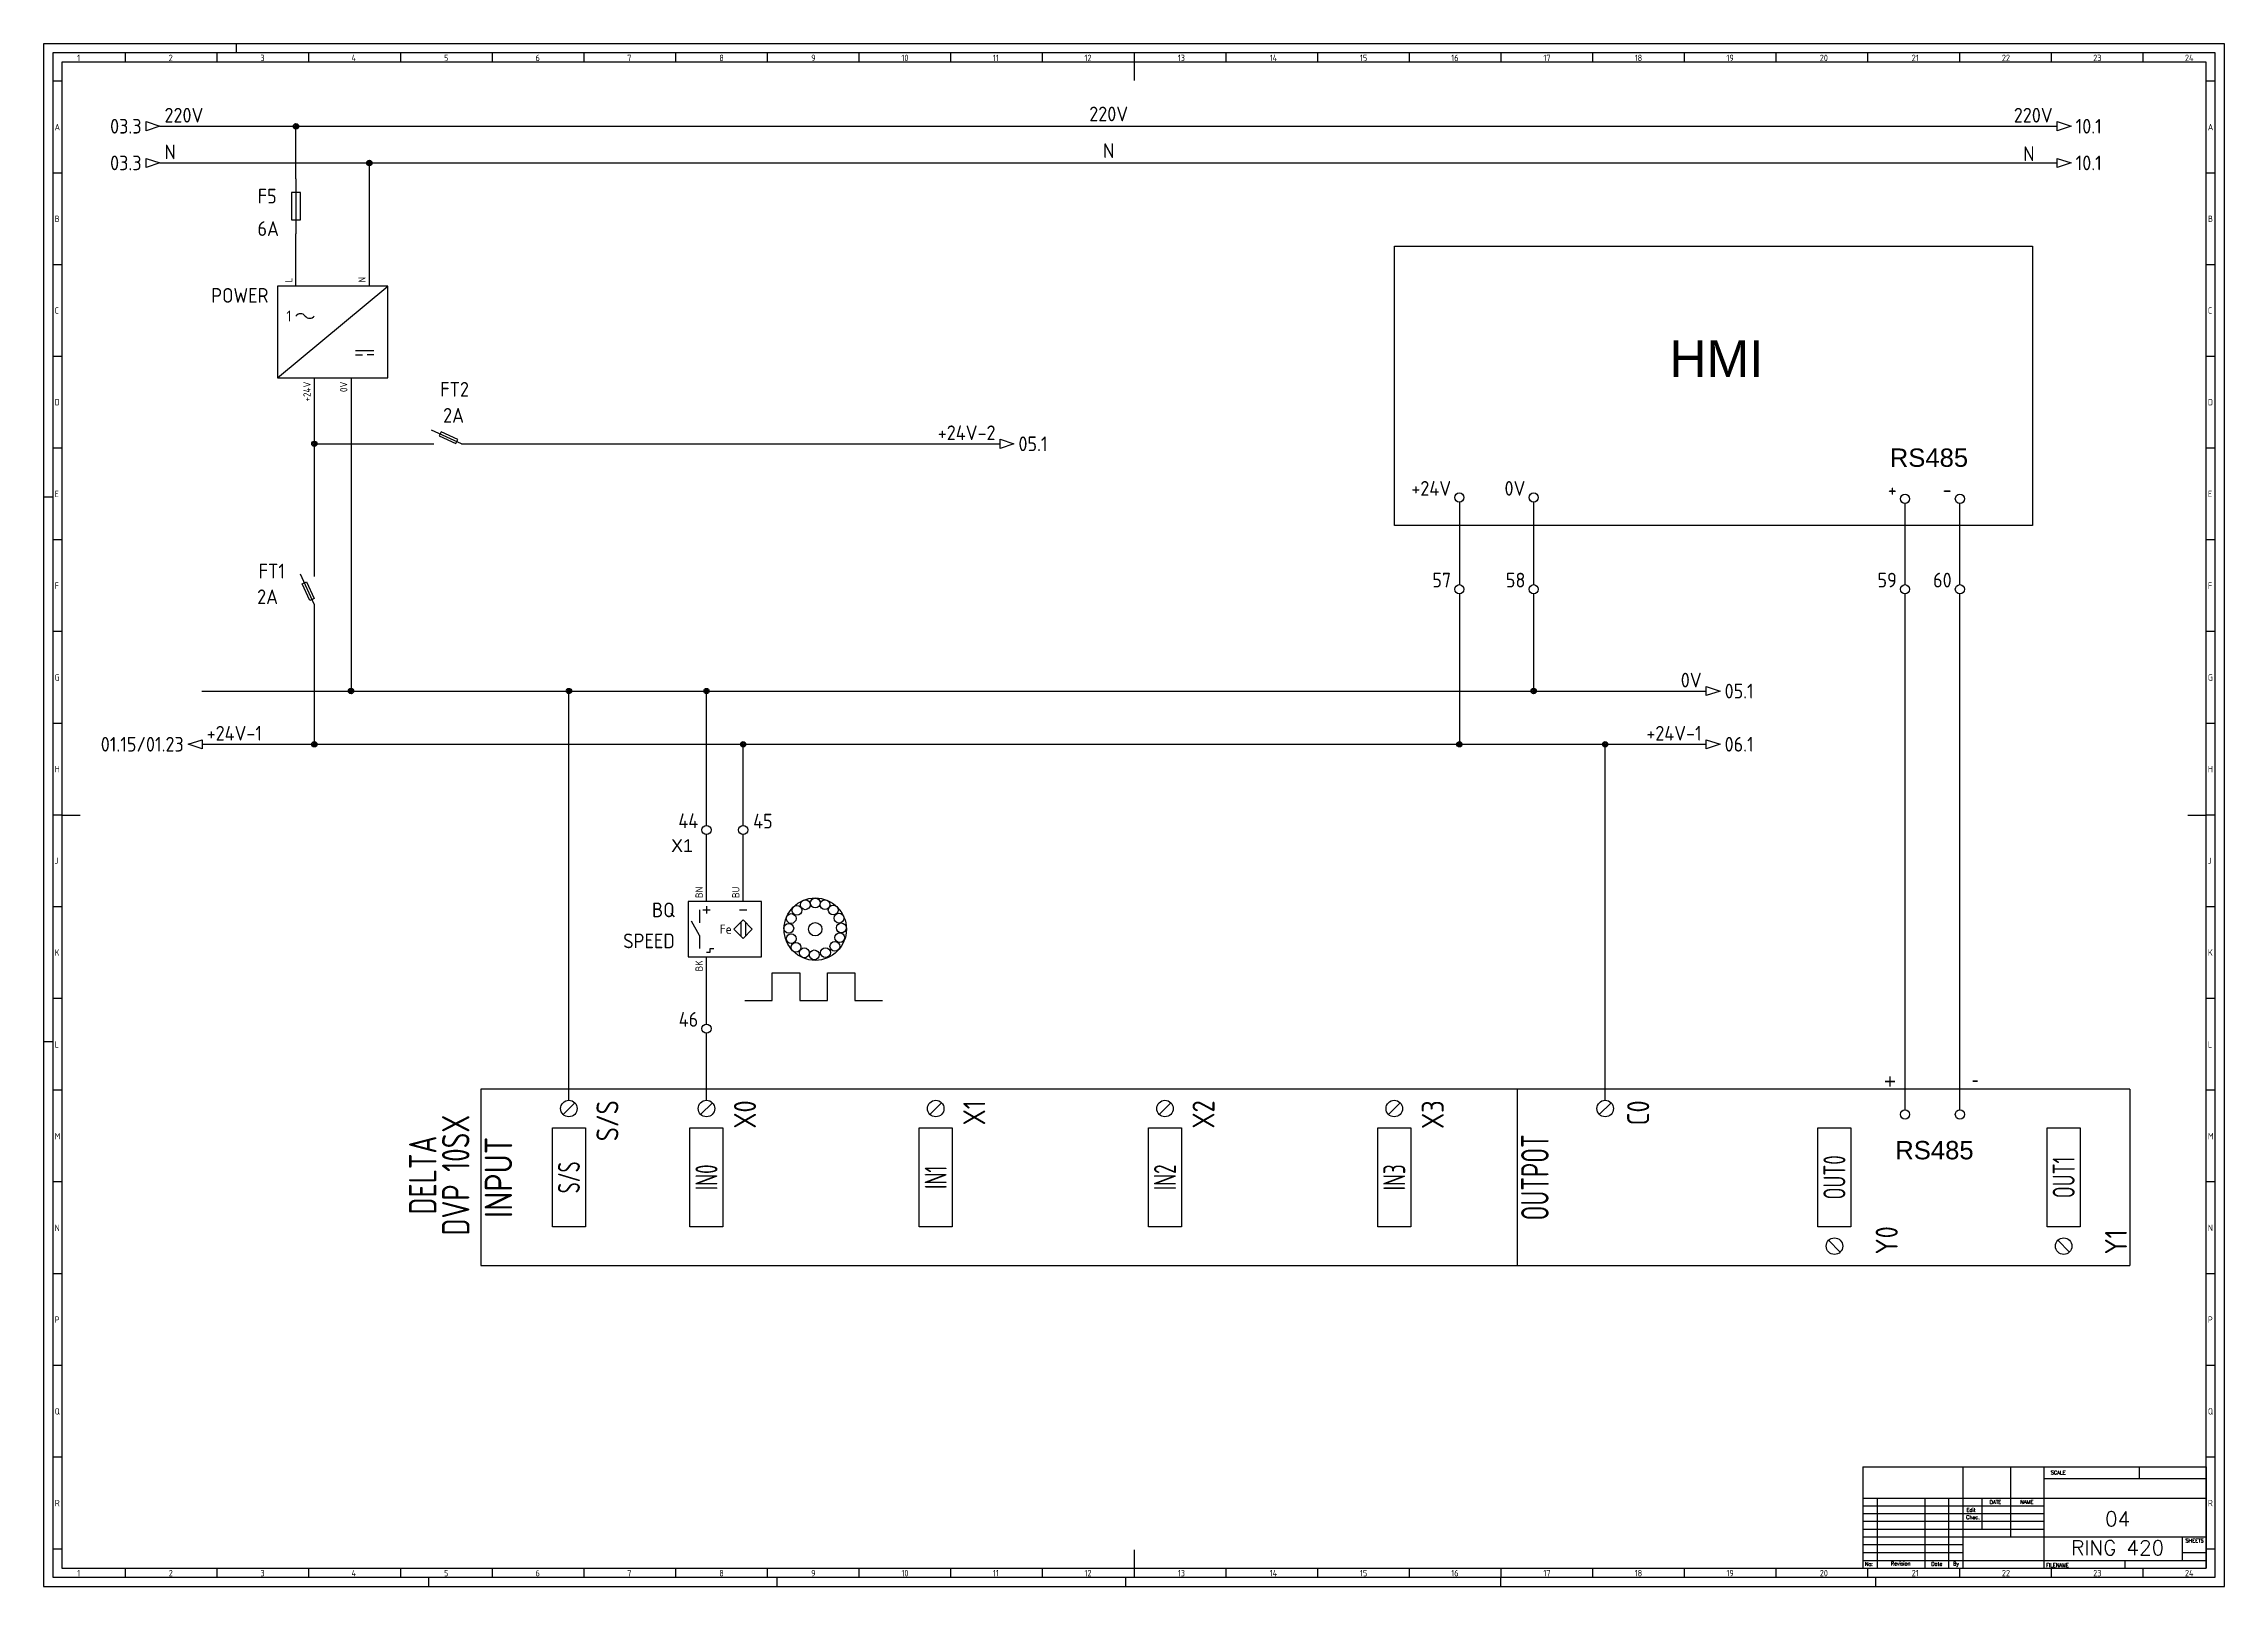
# Model space of a CAD drawing. Header units: millimetres. Extents: x 0 to 1189, y 5 to 846.
import ezdxf
from ezdxf.enums import TextEntityAlignment as Align

# ---------------------------------------------------------------- set-up
doc = ezdxf.new("R2010")
doc.units = ezdxf.units.MM
doc.header["$LTSCALE"] = 12
for name, color, linetype in [('025', 1, 'Continuous'), ('035', 5, 'Continuous'), ('07', 7, 'Continuous'), ('DESC', 1, 'Continuous'), ('MISC', 2, 'Continuous'), ('RED_2.5mm^2', 1, 'Continuous'), ('SYMS', 7, 'Continuous'), ('TAGS', 51, 'Continuous'), ('TERMS', 4, 'Continuous'), ('WIRENO', 70, 'Continuous'), ('WIREREF', 61, 'Continuous'), ('WIREREF_DEST', 61, 'Continuous'), ('XREF', 7, 'Continuous')]:
    doc.layers.add(name, color=color, linetype=linetype)
doc.styles.add('ISO Proportional', font='isocp.shx')
doc.styles.add('WD', font='romans.shx')
doc.styles.add('WD_IEC', font='isocp2.shx', dxfattribs={"width": 0.9, "height": 4})

msp = doc.modelspace()

# ---------------------------------------------------------------- texts
at = {"color": 0, "attachment_point": 1}
for s, width, gutter_width, heights, insert, char_height in [('\\pxqc;{\\f@Arial Unicode MS|b0|i0|c0|p34;\\P\\pq*;  \\H2x;HMI}', 82.379, 90.2, [36.7], (878.7, 700.9), 10), ('\\pxqc;{\\f@Arial Unicode MS|b0|i0|c0|p34;\\P\\pq*;  RS485}', 152, 90.2, [122.2], (998.8, 641.9), 10), ('\\W1;{\\fArial|b0|i0|c0|p34;  +}', 4.287, 12.5, [0], (1003.4, 284.3), 8), ('\\W1;{\\fArial|b0|i0|c0|p34;  -}', 4.287, 12.5, [0], (1051.3, 285.3), 8), ('\\pxqc;{\\f@Arial Unicode MS|b0|i0|c0|p34;\\P\\pq*;  RS485}', 152, 90.2, [122.2], (1001.8, 264.4), 10)]:
    msp.add_mtext_dynamic_manual_height_columns(s, width=width, gutter_width=gutter_width, heights=heights, dxfattribs=dict(at, insert=insert, char_height=char_height))
at = {"layer": 'RED_2.5mm^2', "insert": (342.1, 412.2), "char_height": 7, "attachment_point": 1}
msp.add_mtext_dynamic_manual_height_columns('{\\fArial|b0|i0|c0|p34;\\C0;X1}', width=22.241, gutter_width=35, heights=[0], dxfattribs=at)

# ---------------------------------------------------------------- blocks, each defined once
blk = doc.blocks.new('IEC_border_a0')
at = {"layer": '035', "color": 0}
for p, q in [((0, 841), (0, 0)), ((1189, 841), (0, 841)), ((44.5, 836), (44.5, 831)), ((94.5, 836), (94.5, 831)), ((105, 841), (105, 836)), ((144.5, 836), (144.5, 831)), ((194.5, 836), (194.5, 831)), ((244.5, 836), (244.5, 831)), ((294.5, 836), (294.5, 831)), ((344.5, 836), (344.5, 831)), ((394.5, 836), (394.5, 831)), ((444.5, 836), (444.5, 831)), ((494.5, 836), (494.5, 831)), ((544.5, 836), (544.5, 831)), ((594.5, 836), (594.5, 831)), ((644.5, 836), (644.5, 831)), ((694.5, 836), (694.5, 831)), ((744.5, 836), (744.5, 831)), ((794.5, 836), (794.5, 831)), ((844.5, 836), (844.5, 831)), ((894.5, 836), (894.5, 831)), ((944.5, 836), (944.5, 831)), ((994.5, 836), (994.5, 831)), ((1044.5, 836), (1044.5, 831)), ((1094.5, 836), (1094.5, 831)), ((1144.5, 836), (1144.5, 831)), ((1189, 0), (1189, 841)), ((10, 820.5), (5, 820.5)), ((1184, 820.5), (1179, 820.5)), ((10, 770.5), (5, 770.5)), ((1184, 770.5), (1179, 770.5)), ((10, 720.5), (5, 720.5)), ((1184, 720.5), (1179, 720.5)), ((10, 670.5), (5, 670.5)), ((1184, 670.5), (1179, 670.5)), ((10, 620.5), (5, 620.5)), ((1184, 620.5), (1179, 620.5)), ((0, 594), (5, 594)), ((10, 570.5), (5, 570.5)), ((1184, 570.5), (1179, 570.5)), ((10, 520.5), (5, 520.5)), ((1184, 520.5), (1179, 520.5)), ((10, 470.5), (5, 470.5)), ((1184, 470.5), (1179, 470.5)), ((10, 420.5), (5, 420.5)), ((1184, 420.5), (1179, 420.5)), ((1184, 420.5), (1179, 420.5)), ((10, 370.5), (5, 370.5)), ((1184, 370.5), (1179, 370.5)), ((10, 320.5), (5, 320.5)), ((1184, 320.5), (1179, 320.5)), ((0, 297), (5, 297)), ((10, 270.5), (5, 270.5)), ((1184, 270.5), (1179, 270.5)), ((1184, 270.5), (1179, 270.5)), ((10, 220.5), (5, 220.5)), ((1184, 220.5), (1179, 220.5)), ((10, 170.5), (5, 170.5)), ((1184, 170.5), (1179, 170.5)), ((10, 120.5), (5, 120.5)), ((1184, 120.5), (1179, 120.5)), ((10, 70.5), (5, 70.5)), ((1184, 70.5), (1179, 70.5)), ((10, 20.4), (5.1, 20.4)), ((1184, 20.4), (1179, 20.4)), ((0, 0), (1189, 0)), ((44.5, 10), (44.5, 5)), ((94.5, 10), (94.5, 5)), ((144.5, 10), (144.5, 5)), ((194.5, 10), (194.5, 5)), ((210, 0), (210, 5)), ((244.5, 10), (244.5, 5)), ((294.5, 10), (294.5, 5)), ((344.5, 10), (344.5, 5)), ((394.5, 10), (394.5, 5)), ((400, 0), (400, 5)), ((444.5, 10), (444.5, 5)), ((494.5, 10), (494.5, 5)), ((544.5, 10), (544.5, 5)), ((590, 0), (590, 5)), ((594.5, 10), (594.5, 5)), ((644.5, 10), (644.5, 5)), ((694.5, 10), (694.5, 5)), ((744.5, 10), (744.5, 5)), ((744.5, 10), (744.5, 5)), ((794.5, 10), (794.5, 5)), ((794.5, 0), (794.5, 5)), ((844.5, 10), (844.5, 5)), ((894.5, 10), (894.5, 5)), ((944.5, 10), (944.5, 5)), ((994.5, 10), (994.5, 5)), ((999, 0), (999, 5)), ((1044.5, 10), (1044.5, 5)), ((1094.5, 10), (1094.5, 5)), ((1144.5, 10), (1144.5, 5))]:
    blk.add_line(p, q, dxfattribs=at)
blk.add_lwpolyline([(10, 10), (1179, 10), (1179, 831), (10, 831)], close=True, dxfattribs=at)
at = {"layer": '07', "color": 0}
for p, q in [((594.5, 831), (594.5, 821)), ((10, 420.5), (20, 420.5)), ((1169, 420.5), (1179, 420.5)), ((594.5, 20), (594.5, 10))]:
    blk.add_line(p, q, dxfattribs=at)
blk.add_lwpolyline([(5, 5), (1184, 5), (1184, 836), (5, 836)], close=True, dxfattribs=at)
at = {"layer": '035', "color": 0, "style": 'ISO Proportional'}
for s, p in [('1', (18.3, 831.5)), ('2', (68.2, 831.5)), ('3', (118.2, 831.5)), ('4', (167.9, 831.5)), ('5', (218.3, 831.5)), ('6', (268.2, 831.5)), ('7', (318.2, 831.5)), ('8', (368.4, 831.5)), ('9', (418.5, 831.5)), ('10', (467.7, 831.5)), ('11', (517.5, 831.5)), ('12', (567.5, 831.5)), ('13', (618.4, 831.5)), ('14', (668.5, 831.5)), ('15', (717.7, 831.5)), ('16', (767.5, 831.5)), ('17', (817.7, 831.5)), ('18', (867.5, 831.5)), ('19', (917.5, 831.5)), ('20', (968.4, 831.5)), ('21', (1018.5, 831.5)), ('22', (1067.7, 831.5)), ('23', (1117.5, 831.5)), ('24', (1167.5, 831.5)), ('A', (6, 793.8)), ('A', (1180, 793.8)), ('B', (6, 743.8)), ('B', (1180, 743.8)), ('C', (6, 693.8)), ('C', (1180, 693.8)), ('D', (6, 643.8)), ('D', (1180, 643.8)), ('E', (6, 593.8)), ('E', (1180, 593.8)), ('F', (6, 543.8)), ('F', (1180, 543.8)), ('G', (6, 493.8)), ('G', (1180, 493.8)), ('H', (6, 443.8)), ('H', (1180, 443.8)), ('J', (6, 393.8)), ('J', (1180, 393.8)), ('K', (6, 343.8)), ('K', (1180, 343.8)), ('L', (6, 293.7)), ('L', (1180, 293.7)), ('M', (6, 243.7)), ('M', (1180, 243.7)), ('N', (6, 193.7)), ('N', (1180, 193.7)), ('P', (6, 143.7)), ('P', (1180, 143.7)), ('Q', (6, 93.7)), ('Q', (1180, 93.7)), ('R', (6.1, 43.7)), ('R', (1180, 43.7)), ('1', (18.3, 5.5)), ('2', (68.2, 5.5)), ('3', (118.2, 5.5)), ('4', (167.9, 5.5)), ('5', (218.3, 5.5)), ('6', (268.2, 5.5)), ('7', (318.2, 5.5)), ('8', (368.4, 5.5)), ('9', (418.5, 5.5)), ('10', (467.7, 5.5)), ('11', (517.5, 5.5)), ('12', (567.5, 5.5)), ('13', (618.4, 5.5)), ('14', (668.5, 5.5)), ('15', (717.7, 5.5)), ('16', (767.5, 5.5)), ('17', (817.7, 5.5)), ('18', (867.5, 5.5)), ('19', (917.5, 5.5)), ('20', (968.4, 5.5)), ('21', (1018.5, 5.5)), ('22', (1067.7, 5.5)), ('23', (1117.5, 5.5)), ('24', (1167.5, 5.5))]:
    blk.add_text(s, height=3.5, dxfattribs=at).set_placement(p)
blk = doc.blocks.new('IEC_tblock_a0')
at = {"layer": '035'}
for p, q in [((-106.6, 55.2), (-106.6, 17)), ((-88.4, 48.9), (0, 48.9)), ((-36.4, 55.2), (-36.4, 48.9)), ((-179.4, 38.2), (-179.4, 0)), ((-153.4, 38.2), (-153.4, 0)), ((-140.4, 38.2), (-140.4, 0)), ((-122.2, 38.2), (-122.2, 21.2)), ((-187.2, 34), (-88.4, 34)), ((-187.2, 29.8), (-88.4, 29.8)), ((-187.2, 25.5), (-88.4, 25.5)), ((-187.2, 21.2), (-88.4, 21.2)), ((-187.2, 17), (-132.6, 17)), ((-187.2, 12.8), (-132.6, 12.8)), ((-187.2, 8.5), (-132.6, 8.5)), ((-187.2, 4.2), (0, 4.2)), ((-44.2, 4.2), (-44.2, 0)), ((-13, 8.5), (0, 8.5))]:
    blk.add_line(p, q, dxfattribs=at)
at = {"layer": '07'}
for p, q in [((-187.2, 55.2), (0, 55.2)), ((-187.2, 55.2), (-187.2, 0)), ((-132.6, 55.2), (-132.6, 0)), ((-88.4, 55.2), (-88.4, 0)), ((0, 55.2), (0, 0)), ((-187.2, 38.2), (0, 38.2)), ((-132.6, 17), (0, 17)), ((-13, 17), (-13, 4.2)), ((-187.2, 0), (0, 0))]:
    blk.add_line(p, q, dxfattribs=at)
at = {"style": 'WD'}
for tag, p in [('SCALE', (-69.9, 51.1)), ('SH', (-8.7, 10.1)), ('FILENAME', (-68.1, 0.8))]:
    blk.add_attdef(tag, p, '', height=2, dxfattribs=at)
for tag, height, p in [('CKDATE', 2, (-114.9, 26.6)), ('EDDATE', 2, (-115, 30.8)), ('EDBY', 2, (-98, 30.9)), ('CKBY', 2, (-97.9, 26.3)), ('PROJDESC', 5, (-45.9, 29.2)), ('DWGDESC', 5, (-44.9, 19.7)), ('DWGNO', 3.5, (-48.5, 9.5))]:
    blk.add_attdef(tag, text='', height=height, dxfattribs=at).set_placement(p, align=Align.CENTER)
at = {"style": 'WD', "flags": 1}
blk.add_attdef('WD_TB', (-120.9, 11.9), '', height=2, dxfattribs=at)
at = {"layer": '025', "style": 'WD'}
for s, p in [('SCALE', (-80.6, 51.1)), ('NAME', (-97.7, 35.1)), ('No:', (-183.8, 1.2)), ('Revision', (-166.5, 1.5)), ('Date', (-146.8, 1.3)), ('By', (-136.3, 1.4))]:
    blk.add_text(s, height=2, dxfattribs=at).set_placement(p, align=Align.CENTER)
for s, p in [('DATE', (-118, 35)), ('Chec.', (-130.8, 26.7)), ('Edit', (-130.6, 30.7)), ('SHEETS', (-11.2, 14)), ('FILENAME', (-87.2, 0.6))]:
    blk.add_text(s, height=2, dxfattribs=at).set_placement(p)
blk = doc.blocks.new('VPW1_1PH')
for p, q in [((-5, -25), (25, 0)), ((16.25, -17.5), (21.25, -17.5)), ((16.25, -18.75), (18.125, -18.75)), ((21.25, -18.75), (19.375, -18.75))]:
    blk.add_line(p, q)
blk.add_lwpolyline([(-5, 0), (-5, -25), (25, -25), (25, 0)], close=True)
for centre, start, end in [((1.25, -9.0625), 36.8698976, 143.1301024), ((3.75, -7.1875), 216.8698976, 323.1301024)]:
    blk.add_arc(centre, 1.5625, start, end)
at = {"style": 'WD_IEC'}
blk.add_text('1', height=3, dxfattribs=at).set_placement((-1.25, -8.125), align=Align.MIDDLE_RIGHT)
for tag, p in [('TERM01', (-1, 1)), ('TERM02', (9, 1)), ('TERM03', (19, 1))]:
    blk.add_attdef(tag, p, '', height=2, rotation=90, dxfattribs=at)
for tag, p in [('INST', (-7.5, 2.5)), ('LOC', (-7.5, -1)), ('TAG1', (-7.5, -4.5)), ('RATING1', (-7.5, -9)), ('XREF', (-7.5, -13)), ('DESC1', (-7.5, -16.85)), ('DESC3', (-7.5, -23.85)), ('DESC2', (-7.5, -20.35))]:
    blk.add_attdef(tag, text='', height=2.5, dxfattribs=at).set_placement(p, align=Align.RIGHT)
at = {"style": 'WD_IEC', "flags": 1}
for tag, p, height in [('X2TERM01', (0, 0), 0.32), ('X2TERM02', (10, 0), 0.32), ('X2TERM03', (20, 0), 0.32), ('MFG', (27.75, -1), 1.5), ('CAT', (27.75, -3.5), 1.5), ('ASSYCODE', (26, -21.5), 1), ('FAMILY', (26, -23), 1), ('CATDESC', (26, -24.5), 1), ('X8TERM04', (5, -25), 0.32), ('X8TERM05', (15, -25), 0.32)]:
    blk.add_attdef(tag, p, '', height=height, dxfattribs=at)
at = {"style": 'WD_IEC'}
for tag, p in [('TERM04', (4, -26)), ('TERM05', (14, -26))]:
    blk.add_attdef(tag, text='', height=2, rotation=90, dxfattribs=at).set_placement(p, align=Align.RIGHT)
blk = doc.blocks.new('VFU1FS')
for p, q in [((0, 7.5), (0, 3.75)), ((0, -3.75), (-3.75, 4.38)), ((0, -3.75), (0, -7.5))]:
    blk.add_line(p, q)
blk.add_lwpolyline([(-1.19, -2.76), (-3.3, 1.77), (-2.17, 2.3), (-0.06, -2.24)], close=True)
at = {"style": 'WD_IEC'}
for tag, p in [('INST', (-8, 10.25)), ('LOC', (-8, 6.75)), ('RATING1', (-8, -1.35)), ('TAG1', (-8, 3.25)), ('DESC2', (-8, -13.35)), ('DESC1', (-8, -9.85)), ('DESC3', (-8, -16.85))]:
    blk.add_attdef(tag, text='', height=2.5, dxfattribs=at).set_placement(p, align=Align.RIGHT)
blk.add_attdef('TERM01', text='', height=2, rotation=90, dxfattribs=at).set_placement((-1, 7.5), align=Align.RIGHT)
at = {"style": 'WD_IEC', "flags": 1}
for tag, p, height in [('X2TERM01', (0, 7.5), 0.32), ('MFG', (2.75, 6.5), 1.5), ('X4LINK', (-2.48, 0), 0.32), ('X1LINK', (-1.1, 0), 0.32), ('CAT', (2.75, 4), 1.5), ('ASSYCODE', (1, -4), 1), ('FAMILY', (1, -5.5), 1), ('X8TERM02', (0, -7.5), 0.32), ('CATDESC', (1, -7), 1)]:
    blk.add_attdef(tag, p, '', height=height, dxfattribs=at)
at = {"style": 'WD_IEC'}
blk.add_attdef('TERM02', (-1, -7.5), '', height=2, rotation=90, dxfattribs=at)
at = {"lineweight": 15, "style": 'WD_IEC'}
blk.add_attdef('XREF', text='', height=2.5, dxfattribs=at).set_placement((-8, -6), align=Align.RIGHT)
blk = doc.blocks.new('WDDOT')
for radius in [0.72, 0.449, 0.223]:
    blk.add_circle((0, 0), radius)
blk = doc.blocks.new('PLCIO_F85')
blk.add_line((517, 48), (517, -48))
at = {"layer": 'SYMS'}
for p, q in [((-48, 48), (-48, -48)), ((517, 48), (-48, 48)), ((-3.2, 34.3), (3.2, 40.7)), ((71.8, 34.3), (78.2, 40.7)), ((196.8, 34.3), (203.2, 40.7)), ((321.8, 34.3), (328.2, 40.7)), ((446.8, 34.3), (453.2, 40.7)), ((-9, -27), (-9, 27)), ((-9, 27), (9, 27)), ((9, 27), (9, -27)), ((66, -27), (66, 27)), ((66, 27), (84, 27)), ((84, 27), (84, -27)), ((191, -27), (191, 27)), ((191, 27), (209, 27)), ((209, 27), (209, -27)), ((316, -27), (316, 27)), ((316, 27), (334, 27)), ((334, 27), (334, -27)), ((441, -27), (441, 27)), ((441, 27), (459, 27)), ((459, 27), (459, -27)), ((9, -27), (-9, -27)), ((84, -27), (66, -27)), ((209, -27), (191, -27)), ((334, -27), (316, -27)), ((459, -27), (441, -27)), ((-48, -48), (517, -48))]:
    blk.add_line(p, q, dxfattribs=at)
for centre in [(0, 37.5), (75, 37.5), (200, 37.5), (325, 37.5), (450, 37.5)]:
    blk.add_circle(centre, 4.5, dxfattribs=at)
at = {"layer": 'SYMS', "style": 'WD_IEC', "width": 0.9}
for tag, p in [('TERMDESC01', (6.2, 60)), ('TERMDESC02', (81.2, 60)), ('TERMDESC03', (206.2, 60)), ('TERMDESC04', (331.2, 60)), ('TERMDESC05', (456.2, 60))]:
    blk.add_attdef(tag, text='', height=12, rotation=90, dxfattribs=at).set_placement(p, align=Align.TOP_LEFT)
at = {"layer": 'SYMS', "style": 'WD_IEC', "width": 0.9, "flags": 1}
for tag, p in [('X2TERM01', (0, 42)), ('X2TERM02', (75, 42)), ('X2TERM03', (200, 42)), ('X2TERM04', (325, 42)), ('X2TERM05', (450, 42))]:
    blk.add_attdef(tag, text='', height=1.92, rotation=90, dxfattribs=at).set_placement(p, align=Align.RIGHT)
at = {"layer": 'SYMS', "style": 'WD_IEC', "width": 0.9}
for tag, p in [('TERM01', (15, 42)), ('TERM02', (90, 42)), ('TERM03', (215, 42)), ('TERM04', (340, 42)), ('TERM05', (465, 42))]:
    blk.add_attdef(tag, text='', height=12, rotation=90, dxfattribs=at).set_placement(p, align=Align.TOP_RIGHT)
at = {"layer": 'SYMS', "style": 'WD_IEC'}
for tag, width, p in [('INST', 0.8, (-159, 0)), ('MFG', 0.8, (-123, 0)), ('CAT', 0.8, (-105, 0)), ('LINE1', 0.9, (-87, 0)), ('LINE2', 0.9, (-69, 0)), ('DESC', 0.9, (-50.8, 0)), ('TAG', 0.9, (-30.9, 0)), ('LOC', 0.8, (-141, 0))]:
    blk.add_attdef(tag, text='', height=15, rotation=90, dxfattribs=dict(at, width=width)).set_placement(p, align=Align.CENTER)
at = {"layer": 'SYMS', "style": 'WD_IEC', "width": 0.7}
for tag, p in [('TAGA01', (0, 0)), ('TAGA02', (75, 0)), ('TAGA03', (200, 0)), ('TAGA04', (325, 0)), ('TAGA05', (450, 0))]:
    blk.add_attdef(tag, text='', height=12, rotation=90, dxfattribs=at).set_placement(p, align=Align.MIDDLE_CENTER)
at = {"layer": 'SYMS', "linetype": 'Continuous', "style": 'WD_IEC', "width": 0.9, "flags": 9}
blk.add_attdef('ASSYCODE', text='', height=1.92, rotation=90, dxfattribs=at).set_placement((-102.9, -22.1), align=Align.CENTER)
at = {"layer": 'SYMS', "style": 'WD_IEC', "width": 0.9}
for tag, p in [('DESCA01', (-9, -111)), ('DESCB01', (9, -111)), ('DESCC01', (27, -111)), ('DESCD01', (45, -111)), ('DESCE01', (63, -111)), ('DESCA02', (66, -111)), ('DESCB02', (84, -111)), ('DESCC02', (102, -111)), ('DESCD02', (120, -111)), ('DESCE02', (138, -111)), ('DESCA03', (191, -111)), ('DESCB03', (209, -111)), ('DESCC03', (227, -111)), ('DESCD03', (245, -111)), ('DESCE03', (263, -111)), ('DESCA04', (316, -111)), ('DESCB04', (334, -111)), ('DESCC04', (352, -111)), ('DESCD04', (370, -111)), ('DESCE04', (388, -111)), ('DESCA05', (441, -111)), ('DESCB05', (459, -111)), ('DESCC05', (477, -111)), ('DESCD05', (495, -111)), ('DESCE05', (513, -111))]:
    blk.add_attdef(tag, text='', height=15, rotation=90, dxfattribs=at).set_placement(p, align=Align.RIGHT)
blk = doc.blocks.new('VPX11IN3')
for p, q in [((0, 6.25), (0, 4.25)), ((-1.875, -1.75), (-4.0625, 2.1875)), ((-1.875, 5.25), (-1.875, 1.75)), ((-1, 5.25), (1, 5.25)), ((9, 5.25), (11, 5.25)), ((9.375, 1.875), (9.375, -1.875)), ((10.625, 1.875), (10.625, -1.875)), ((-1.875, -1.75), (-1.875, -5.25)), ((1, -6.25), (1, -5.25)), ((1, -5.25), (2, -5.25)), ((0, -6.25), (1, -6.25))]:
    blk.add_line(p, q)
for points in [[(-5, -7.5), (15, -7.5), (15, 7.5), (-5, 7.5)], [(10, 2.5), (12.5, 0), (10, -2.5), (7.5, 0)]]:
    blk.add_lwpolyline(points, close=True)
at = {"style": 'WD_IEC'}
blk.add_text('Fe', height=2.5, dxfattribs=at).set_placement((6.875, 0), align=Align.MIDDLE_RIGHT)
for tag, p in [('INST', (-6.75, 10.25)), ('LOC', (-6.75, 6.75)), ('TAG1', (-6.75, 3.25)), ('DESC1', (-6.75, -5.2)), ('DESC3', (-6.75, -12.2)), ('DESC2', (-6.75, -8.7)), ('WDTAGALT', (-6.25, -15.125))]:
    blk.add_attdef(tag, text='', height=2.5, dxfattribs=at).set_placement(p, align=Align.RIGHT)
for tag, p in [('TERM02', (-1, 8.5)), ('TERM03', (9, 8.5))]:
    blk.add_attdef(tag, p, '', height=2, rotation=90, dxfattribs=at)
at = {"style": 'WD_IEC', "flags": 1}
for tag, p, height in [('X2TERM02', (0, 7.5), 0.32), ('X2TERM03', (10, 7.5), 0.32), ('MFG', (17.75, 6.5), 1.5), ('CAT', (17.75, 4), 1.5), ('ASSYCODE', (16, -4), 1), ('FAMILY', (16, -5.5), 1), ('X8TERM01', (0, -7.5), 0.32), ('CATDESC', (16, -7), 1)]:
    blk.add_attdef(tag, p, '', height=height, dxfattribs=at)
at = {"lineweight": 15, "style": 'WD_IEC'}
blk.add_attdef('XREF', text='', height=2.5, dxfattribs=at).set_placement((-6.75, -1.35), align=Align.RIGHT)
at = {"style": 'WD_IEC'}
blk.add_attdef('TERM01', text='', height=2, rotation=90, dxfattribs=at).set_placement((-1, -8.5), align=Align.RIGHT)
blk = doc.blocks.new('PLCIO_22FA')
blk.add_line((286, 48), (286, -48))
at = {"layer": 'SYMS'}
for p, q in [((-48, 48), (-48, -48)), ((286, 48), (-48, 48)), ((-3.2, 34.3), (3.2, 40.7)), ((116, -27), (116, 27)), ((116, 27), (134, 27)), ((134, 27), (134, -27)), ((241, -27), (241, 27)), ((241, 27), (259, 27)), ((259, 27), (259, -27)), ((134, -27), (116, -27)), ((121.8, -34.3), (128.2, -40.7)), ((259, -27), (241, -27)), ((246.8, -34.3), (253.2, -40.7)), ((-48, -48), (286, -48))]:
    blk.add_line(p, q, dxfattribs=at)
for centre in [(0, 37.5), (125, -37.5), (250, -37.5)]:
    blk.add_circle(centre, 4.5, dxfattribs=at)
at = {"layer": 'SYMS', "style": 'WD_IEC', "width": 0.9}
for tag, p in [('TERMDESC01', (6, 60)), ('TERM02', (147.5, -42)), ('TERM03', (272.5, -42))]:
    blk.add_attdef(tag, text='', height=12, rotation=90, dxfattribs=at).set_placement(p, align=Align.TOP_LEFT)
for tag, p in [('DESCA02', (116, 66)), ('DESCB02', (134, 66)), ('DESCC02', (152, 66)), ('DESCD02', (170, 66)), ('DESCE02', (188, 66)), ('DESCA03', (241, 66)), ('DESCB03', (259, 66)), ('DESCC03', (277, 66)), ('DESCD03', (295, 66)), ('DESCE03', (313, 66))]:
    blk.add_attdef(tag, p, '', height=15, rotation=90, dxfattribs=at)
at = {"layer": 'SYMS', "style": 'WD_IEC', "width": 0.9, "flags": 1}
for tag, p in [('X2TERM01', (0, 42)), ('X8TERM02', (125, -42)), ('X8TERM03', (250, -42))]:
    blk.add_attdef(tag, text='', height=1.92, rotation=90, dxfattribs=at).set_placement(p, align=Align.RIGHT)
at = {"layer": 'SYMS', "style": 'WD_IEC', "width": 0.9}
for tag, p in [('TERM01', (12, 42)), ('TERMDESC02', (131, -60)), ('TERMDESC03', (256, -60))]:
    blk.add_attdef(tag, text='', height=12, rotation=90, dxfattribs=at).set_placement(p, align=Align.TOP_RIGHT)
at = {"layer": 'SYMS', "style": 'WD_IEC'}
for tag, width, p in [('INST', 0.8, (-159, 0)), ('MFG', 0.8, (-123, 0)), ('CAT', 0.8, (-105, 0)), ('LINE1', 0.9, (-87, 0)), ('LINE2', 0.9, (-69, 0)), ('DESC', 0.9, (-50.8, 0)), ('LOC', 0.8, (-141, 0)), ('TAG', 0.7, (-30.9, 0))]:
    blk.add_attdef(tag, text='', height=15, rotation=90, dxfattribs=dict(at, width=width)).set_placement(p, align=Align.CENTER)
at = {"layer": 'SYMS', "style": 'WD_IEC', "width": 0.7}
for tag, p in [('TAGA02', (125, 0)), ('TAGA03', (250, 0))]:
    blk.add_attdef(tag, text='', height=12, rotation=90, dxfattribs=at).set_placement(p, align=Align.MIDDLE_CENTER)
at = {"layer": 'SYMS', "linetype": 'Continuous', "style": 'WD_IEC', "width": 0.9, "flags": 9}
blk.add_attdef('ASSYCODE', text='', height=1.92, rotation=90, dxfattribs=at).set_placement((-102.9, -22.1), align=Align.CENTER)
blk = doc.blocks.new('HA1D3')
blk.add_lwpolyline([(0, 0), (-3.75, -1.25), (-3.75, 1.25)], close=True)
at = {"style": 'WD_IEC'}
blk.add_attdef('XREF', text='', height=2.5, dxfattribs=at).set_placement((-5, 0), align=Align.MIDDLE_RIGHT)
at = {"style": 'WD_IEC', "flags": 1}
blk.add_attdef('SIGCODE', text='', height=1, dxfattribs=at).set_placement((-2.5, 1.8), align=Align.RIGHT)
at = {"style": 'WD_IEC'}
for tag, p, height, flags in [('X1TERM01', (0, 0), 0.32, 1), ('WIRENO', (1.25, 1), 2.5, 8)]:
    blk.add_attdef(tag, p, '', height=height, dxfattribs=dict(at, flags=flags))
blk.add_attdef('DESC1', text='', height=2.5, dxfattribs=at).set_placement((1.25, -1), align=Align.TOP_LEFT)
blk = doc.blocks.new('WD_WNH')
at = {"linetype": 'Continuous', "style": 'WD_IEC', "width": 0.8}
blk.add_attdef('WIRENO', text='', height=2.5, dxfattribs=at).set_placement((0, 0.75), align=Align.CENTER)
at = {"style": 'WD_IEC', "flags": 1}
for tag, p in [('W08USER', (0, 0.375)), ('W04USER', (0, 0.875)), ('W05USER', (0, 0.75)), ('W09USER', (0, 0.25)), ('W03USER', (0, 1)), ('W06USER', (0, 0.625)), ('W07USER', (0, 0.5)), ('W02USER', (0, 1.125)), ('W01USER', (0, 1.25)), ('W10USER', (0, 0.125))]:
    blk.add_attdef(tag, text='', height=0.08, dxfattribs=at).set_placement(p, align=Align.CENTER)
blk = doc.blocks.new('VFU1')
blk.add_line((0, 7.5), (0, -7.5))
blk.add_lwpolyline([(-1.25, 3.75), (-1.25, -3.75), (1.25, -3.75), (1.25, 3.75)], close=True)
at = {"style": 'WD_IEC'}
for tag, p in [('INST', (-5.25, 7.75)), ('LOC', (-5.25, 4.25)), ('TAG1', (-5.25, 0.75)), ('RATING1', (-5.25, -3.75)), ('XREF', (-5.25, -7.75)), ('DESC1', (-5.25, -11.6)), ('DESC3', (-5.25, -18.6)), ('DESC2', (-5.25, -15.1))]:
    blk.add_attdef(tag, text='', height=2.5, dxfattribs=at).set_placement(p, align=Align.RIGHT)
blk.add_attdef('TERM01', text='', height=2, rotation=90, dxfattribs=at).set_placement((-1, 7.5), align=Align.RIGHT)
at = {"style": 'WD_IEC', "flags": 1}
for tag, p, height in [('X2TERM01', (0, 7.5), 0.32), ('MFG', (2.75, 6.5), 1.5), ('X4LINK', (-1.25, 0), 0.32), ('X1LINK', (1.25, 0), 0.32), ('CAT', (2.75, 4), 1.5), ('ASSYCODE', (2.25, -4), 1), ('FAMILY', (2.25, -5.5), 1), ('X8TERM02', (0, -7.5), 0.32), ('CATDESC', (2.25, -7), 1)]:
    blk.add_attdef(tag, p, '', height=height, dxfattribs=at)
at = {"style": 'WD_IEC'}
blk.add_attdef('TERM02', (-1, -7.5), '', height=2, rotation=90, dxfattribs=at)
blk = doc.blocks.new('HA1S1')
blk.add_lwpolyline([(0, 1.25), (3.75, 0), (0, -1.25)], close=True)
at = {"style": 'WD_IEC'}
for tag, height, flags, p in [('WIRENO', 2.5, 8, (-1.25, 1)), ('SIGCODE', 1, 1, (5, 1.8))]:
    blk.add_attdef(tag, text='', height=height, dxfattribs=dict(at, flags=flags)).set_placement(p, align=Align.RIGHT)
at = {"style": 'WD_IEC', "flags": 1}
blk.add_attdef('X4TERM01', (0, 0), '', height=0.32, dxfattribs=at)
at = {"style": 'WD_IEC'}
blk.add_attdef('XREF', text='', height=2.5, dxfattribs=at).set_placement((5, 0), align=Align.MIDDLE_LEFT)
blk.add_attdef('DESC1', text='', height=2.5, dxfattribs=at).set_placement((-1.25, -1), align=Align.TOP_RIGHT)
blk = doc.blocks.new('HFU1FS')
for p, q in [((-7.5, 0), (-3.75, 0)), ((3.75, 0), (-4.38, 3.75)), ((3.75, 0), (7.5, 0))]:
    blk.add_line(p, q)
blk.add_lwpolyline([(2.76, 1.19), (-1.77, 3.3), (-2.3, 2.17), (2.24, 0.06)], close=True)
at = {"style": 'WD_IEC'}
for tag, p in [('INST', (-5, 10.13)), ('TAG1', (-5, 4.13)), ('LOC', (-5, 7.13)), ('RATING1', (-5.46, -4.08)), ('DESC2', (-5.46, -13.08)), ('DESC1', (-5.46, -10.08)), ('DESC3', (-5.46, -16.08))]:
    blk.add_attdef(tag, text='', height=2.5, dxfattribs=at).set_placement(p, align=Align.RIGHT)
for tag, p, height, flags in [('MFG', (4.92, 12.12), 1.5, 9), ('CAT', (4.92, 9.62), 1.5, 9), ('X4TERM01', (-7.5, 0), 0.32, 1), ('TERM01', (-7.5, 1), 2, 8), ('X2LINK', (0, 2.5), 0.32, 1), ('X8LINK', (0, 1.13), 0.32, 1), ('X1TERM02', (7.5, 0), 0.32, 1), ('ASSYCODE', (12.25, -2.75), 1, 1), ('FAMILY', (12.25, -4.25), 1, 1), ('CATDESC', (12.25, -5.75), 1, 1)]:
    blk.add_attdef(tag, p, '', height=height, dxfattribs=dict(at, flags=flags))
at = {"style": 'WD_IEC', "flags": 8}
blk.add_attdef('TERM02', text='', height=2, dxfattribs=at).set_placement((7.5, 1), align=Align.RIGHT)
at = {"lineweight": 15, "style": 'WD_IEC'}
blk.add_attdef('XREF', text='', height=2.5, dxfattribs=at).set_placement((-5.46, -7.08), align=Align.RIGHT)
blk = doc.blocks.new('HA1S3')
blk.add_lwpolyline([(-3.75, 0), (0, 1.25), (0, -1.25)], close=True)
at = {"style": 'WD_IEC'}
blk.add_attdef('XREF', text='', height=2.5, dxfattribs=at).set_placement((-5, 0), align=Align.MIDDLE_RIGHT)
at = {"style": 'WD_IEC', "flags": 1}
blk.add_attdef('SIGCODE', text='', height=1, dxfattribs=at).set_placement((-2.5, 1.8), align=Align.RIGHT)
at = {"style": 'WD_IEC'}
for tag, p, height, flags in [('X1TERM01', (0, 0), 0.32, 1), ('WIRENO', (1.25, 1), 2.5, 8)]:
    blk.add_attdef(tag, p, '', height=height, dxfattribs=dict(at, flags=flags))
blk.add_attdef('DESC1', text='', height=2.5, dxfattribs=at).set_placement((1.25, -1), align=Align.TOP_LEFT)
blk = doc.blocks.new('VT0002')
blk.add_circle((0, 0), 1.25)
at = {"style": 'WD_IEC'}
for tag, p in [('INST', (-2.25, 6.5)), ('LOC', (-2.25, 3.5)), ('DESC1', (-2.25, -6.25)), ('DESC3', (-2.25, -12.25)), ('DESC2', (-2.25, -9.25))]:
    blk.add_attdef(tag, text='', height=2.5, dxfattribs=at).set_placement(p, align=Align.RIGHT)
at = {"style": 'WD_IEC', "flags": 1}
for tag, p, height in [('ASSYCODE', (2.75, 10.75), 1), ('CATDESC', (2.75, 9.25), 1), ('MFG', (2.75, 7.25), 1.5), ('CAT', (2.75, 4.75), 1.5), ('X4PIN01', (-1.25, 1), 0.25), ('X4TERM01', (-1.25, 0), 0.25), ('X4TERMDESC01', (-1.25, 0.5), 0.4), ('STRIPSEQ', (0, 0), 0.025), ('X2PIN01', (0, 2.25), 0.25), ('X2TERM01', (0, 1.25), 0.25), ('X8PIN01', (0, -0.25), 0.25), ('X2TERMDESC01', (0, 1.75), 0.4), ('X1PIN01', (1.25, 1), 0.25), ('X1TERM01', (1.25, 0), 0.25), ('X1TERMDESC01', (1.25, 0.5), 0.4), ('LINKTERM', (0, -0.04), 0.025), ('X8TERM01', (0, -1.25), 0.25), ('X8TERMDESC01', (0, -0.75), 0.4)]:
    blk.add_attdef(tag, p, '', height=height, dxfattribs=at)
at = {"style": 'WD_IEC', "flags": 8}
for tag, height, p in [('TAGSTRIP', 2.5, (-2.25, 0.5)), ('TERM01', 2, (-2.25, -3.25))]:
    blk.add_attdef(tag, text='', height=height, dxfattribs=at).set_placement(p, align=Align.RIGHT)
blk = doc.blocks.new('VT0_02')
blk.add_circle((0, 0), 1.25)
at = {"style": 'WD_IEC'}
blk.add_attdef('TAG1', text='', height=2.5, dxfattribs=at).set_placement((-0.5, 1.75), align=Align.RIGHT)
at = {"style": 'WD_IEC', "flags": 1}
for tag, p in [('X4TERM01', (-1.25, 0)), ('X2TERM01', (0, 1.25)), ('X1TERM01', (1.25, 0)), ('X8TERM01', (0, -1.25))]:
    blk.add_attdef(tag, p, '', height=0.32, dxfattribs=at)

# ---------------------------------------------------------------- linework, layer by layer
msp.add_lwpolyline([(736.6, 735.5), (1084.4, 735.5), (1084.4, 583.3), (736.6, 583.3)], close=True)
for centre, radius in [((420.7, 363.2), 17), ((407.6, 369), 2.67), ((410.7, 373.5), 2.67), ((415.3, 376.5), 2.67), ((420.7, 377.5), 2.67), ((426, 376.6), 2.67), ((430.5, 373.6), 2.67), ((433.7, 369.2), 2.67), ((406.3, 363.7), 2.67), ((407.6, 358), 2.67), ((420.7, 363.2), 3.65), ((434.1, 358.6), 2.67), ((434.9, 363.9), 2.67), ((410.2, 353.3), 2.67), ((414.8, 350.3), 2.67), ((420.2, 349.2), 2.67), ((426.3, 350.4), 2.67), ((431.4, 353.8), 2.67)]:
    msp.add_circle(centre, radius)
at = {"layer": 'RED_2.5mm^2'}
for p, q in [((63.4, 800.9), (1097.9, 800.9)), ((137.6, 772.3), (137.6, 800.9)), ((63.4, 780.9), (1097.9, 780.9)), ((177.6, 713.7), (177.6, 780.9)), ((137.6, 713.7), (137.6, 742.3)), ((147.6, 663.7), (147.6, 562.9)), ((167.6, 663.7), (167.6, 599.3)), ((147.6, 627.8), (205.3, 627.8)), ((235.3, 627.8), (521.5, 627.8)), ((167.6, 599.3), (167.6, 493)), ((771.9, 596), (771.9, 551)), ((812.4, 596), (812.4, 551)), ((1014.9, 551), (1014.9, 595.3)), ((1044.8, 551), (1044.8, 595.3)), ((771.9, 546), (771.9, 464)), ((812.4, 546), (812.4, 493)), ((1014.9, 264.7), (1014.9, 546)), ((1044.8, 264.7), (1044.8, 546)), ((147.6, 532.9), (147.6, 464)), ((86.3, 493), (906.5, 493)), ((286.4, 269.9), (286.4, 493)), ((361.4, 419.8), (361.4, 493)), ((86.4, 464), (906.5, 464)), ((381.4, 419.8), (381.4, 464)), ((851.4, 269.9), (851.4, 464)), ((361.4, 378.2), (361.4, 414.8)), ((381.4, 378.2), (381.4, 414.8)), ((361.4, 311.5), (361.4, 348.2)), ((397.3, 324.4), (397.3, 339.4)), ((397.3, 339.4), (412.3, 339.4)), ((412.3, 339.4), (412.3, 324.4)), ((427.3, 324.4), (427.3, 339.4)), ((427.3, 339.4), (442.3, 339.4)), ((442.3, 339.4), (442.3, 324.4)), ((382.3, 324.4), (397.3, 324.4)), ((412.3, 324.4), (427.3, 324.4)), ((442.3, 324.4), (457.3, 324.4)), ((361.4, 269.9), (361.4, 306.5))]:
    msp.add_line(p, q, dxfattribs=at)

# ---------------------------------------------------------------- block references
msp.add_blockref('IEC_border_a0', (0, 4.9))
ref = msp.add_blockref('IEC_tblock_a0', (1179, 14.9))
ref.add_attrib('DWGDESC', 'RING 420', dxfattribs={"height": 8, "style": 'WD'}).set_placement((1130.8, 22), align=Align.CENTER)
ref.add_attrib('PROJDESC', '04', dxfattribs={"height": 8, "style": 'WD'}).set_placement((1130.8, 37.7), align=Align.CENTER)
at = {"layer": 'SYMS'}
ref = msp.add_blockref('HA1D3', (63.4, 800.9), dxfattribs=dict(at, xscale=2, yscale=2, zscale=2))
ref.add_attrib('XREF', '03.3', dxfattribs={"layer": 'XREF', "height": 8, "style": 'WD_IEC'}).set_placement((53.4, 800.9), align=Align.MIDDLE_RIGHT)
ref.add_attrib('WIRENO', '220V', (65.9, 802.9), dxfattribs={"layer": 'WIREREF_DEST', "height": 8, "style": 'WD_IEC', "flags": 8})
ref = msp.add_blockref('HA1S1', (1097.9, 800.9), dxfattribs=dict(at, xscale=2, yscale=2, zscale=2))
ref.add_attrib('XREF', '10.1', dxfattribs={"layer": 'XREF', "height": 8, "style": 'WD_IEC'}).set_placement((1107.9, 800.9), align=Align.MIDDLE_LEFT)
ref.add_attrib('WIRENO', '220V', dxfattribs={"layer": 'WIREREF', "height": 8, "style": 'WD_IEC', "flags": 8}).set_placement((1095.4, 802.9), align=Align.RIGHT)
at = {"layer": 'SYMS', "xscale": 2, "yscale": 2, "zscale": 2}
for p in [(137.6, 800.9), (177.6, 780.9), (147.6, 627.8), (167.6, 493), (286.4, 493), (361.4, 493), (812.4, 493), (147.6, 464), (381.4, 464), (771.9, 464), (851.4, 464)]:
    msp.add_blockref('WDDOT', p, dxfattribs=at)
at = {"layer": 'SYMS'}
ref = msp.add_blockref('HA1D3', (63.4, 780.9), dxfattribs=dict(at, xscale=2, yscale=2, zscale=2))
ref.add_attrib('XREF', '03.3', dxfattribs={"layer": 'XREF', "height": 8, "style": 'WD_IEC'}).set_placement((53.4, 780.9), align=Align.MIDDLE_RIGHT)
ref.add_attrib('WIRENO', 'N', (65.9, 782.9), dxfattribs={"layer": 'WIREREF_DEST', "height": 8, "style": 'WD_IEC', "flags": 8})
ref = msp.add_blockref('HA1S1', (1097.9, 780.9), dxfattribs=dict(at, xscale=2, yscale=2, zscale=2))
ref.add_attrib('XREF', '10.1', dxfattribs={"layer": 'XREF', "height": 8, "style": 'WD_IEC'}).set_placement((1107.9, 780.9), align=Align.MIDDLE_LEFT)
ref.add_attrib('WIRENO', 'N', dxfattribs={"layer": 'WIREREF', "height": 8, "style": 'WD_IEC', "flags": 8}).set_placement((1085.5, 781.9), align=Align.RIGHT)
ref = msp.add_blockref('VFU1', (137.6, 757.3), dxfattribs=dict(at, xscale=2, yscale=2, zscale=2))
ref.add_attrib('DESC1', '6A', dxfattribs={"layer": 'DESC', "height": 8, "style": 'WD_IEC'}).set_placement((128.3, 741.1), align=Align.RIGHT)
ref.add_attrib('TAG1', 'F5', dxfattribs={"layer": 'TAGS', "height": 8, "style": 'WD_IEC'}).set_placement((127.1, 758.8), align=Align.RIGHT)
ref = msp.add_blockref('VPW1_1PH', (137.6, 713.7), dxfattribs=dict(at, xscale=2, yscale=2, zscale=2))
ref.add_attrib('TERM05', '0V', dxfattribs={"layer": 'TERMS', "height": 4, "rotation": 90, "style": 'WD_IEC'}).set_placement((165.6, 661.7), align=Align.RIGHT)
ref.add_attrib('TERM04', '+24V', dxfattribs={"layer": 'TERMS', "height": 4, "rotation": 90, "style": 'WD_IEC'}).set_placement((145.6, 661.7), align=Align.RIGHT)
ref.add_attrib('TERM03', 'N', (175.6, 715.7), dxfattribs={"layer": 'TERMS', "height": 4, "rotation": 90, "style": 'WD_IEC'})
ref.add_attrib('TERM01', 'L', (135.6, 715.7), dxfattribs={"layer": 'TERMS', "height": 4, "rotation": 90, "style": 'WD_IEC'})
ref.add_attrib('TAG1', 'POWER', dxfattribs={"layer": 'TAGS', "height": 8, "style": 'WD_IEC'}).set_placement((122.6, 704.7), align=Align.RIGHT)
ref = msp.add_blockref('HFU1FS', (220.3, 627.8), dxfattribs=dict(at, xscale=2, yscale=2, zscale=2))
ref.add_attrib('DESC1', '2A', dxfattribs={"layer": 'DESC', "height": 8, "style": 'WD_IEC'}).set_placement((229.2, 639.3), align=Align.RIGHT)
ref.add_attrib('TAG1', 'FT2', dxfattribs={"layer": 'TAGS', "height": 8, "style": 'WD_IEC'}).set_placement((231.9, 653.5), align=Align.RIGHT)
ref = msp.add_blockref('HA1S1', (521.5, 627.8), dxfattribs=dict(at, xscale=2, yscale=2, zscale=2))
ref.add_attrib('XREF', '05.1', dxfattribs={"layer": 'XREF', "height": 8, "style": 'WD_IEC'}).set_placement((531.5, 627.8), align=Align.MIDDLE_LEFT)
ref.add_attrib('WIRENO', '+24V-2', dxfattribs={"layer": 'WIREREF', "height": 8, "style": 'WD_IEC', "flags": 8}).set_placement((519, 629.8), align=Align.RIGHT)
ref = msp.add_blockref('VT0002', (771.9, 598.5), dxfattribs=dict(at, xscale=2, yscale=2, zscale=2))
ref.add_attrib('TAGSTRIP', '+24V', dxfattribs={"layer": 'TAGS', "height": 8, "style": 'WD_IEC', "flags": 8}).set_placement((767.4, 599.5), align=Align.RIGHT)
ref = msp.add_blockref('VT0002', (812.4, 598.5), dxfattribs=dict(at, xscale=2, yscale=2, zscale=2))
ref.add_attrib('TAGSTRIP', '0V', dxfattribs={"layer": 'TAGS', "height": 8, "style": 'WD_IEC', "flags": 8}).set_placement((807.9, 599.5), align=Align.RIGHT)
ref = msp.add_blockref('VT0002', (1014.9, 597.8), dxfattribs=dict(at, xscale=2, yscale=2, zscale=2))
ref.add_attrib('TAGSTRIP', '+', dxfattribs={"layer": 'TAGS', "height": 8, "style": 'WD_IEC', "flags": 8}).set_placement((1010.4, 598.8), align=Align.RIGHT)
ref = msp.add_blockref('VT0002', (1044.8, 597.8), dxfattribs=dict(at, xscale=2, yscale=2, zscale=2))
ref.add_attrib('TAGSTRIP', '-', dxfattribs={"layer": 'TAGS', "height": 8, "style": 'WD_IEC', "flags": 8}).set_placement((1040.3, 598.8), align=Align.RIGHT)
ref = msp.add_blockref('VFU1FS', (147.6, 547.9), dxfattribs=dict(at, xscale=2, yscale=2, zscale=2))
ref.add_attrib('DESC1', '2A', dxfattribs={"layer": 'DESC', "height": 8, "style": 'WD_IEC'}).set_placement((127.8, 540.4), align=Align.RIGHT)
ref.add_attrib('TAG1', 'FT1', dxfattribs={"layer": 'TAGS', "height": 8, "style": 'WD_IEC'}).set_placement((131.6, 554.4), align=Align.RIGHT)
ref = msp.add_blockref('VT0002', (771.9, 548.5), dxfattribs=dict(at, xscale=2, yscale=2, zscale=2))
ref.add_attrib('TAGSTRIP', '57', dxfattribs={"layer": 'TAGS', "height": 8, "style": 'WD_IEC', "flags": 8}).set_placement((767.4, 549.5), align=Align.RIGHT)
ref = msp.add_blockref('VT0002', (812.4, 548.5), dxfattribs=dict(at, xscale=2, yscale=2, zscale=2))
ref.add_attrib('TAGSTRIP', '58', dxfattribs={"layer": 'TAGS', "height": 8, "style": 'WD_IEC', "flags": 8}).set_placement((807.9, 549.5), align=Align.RIGHT)
ref = msp.add_blockref('VT0002', (1014.9, 548.5), dxfattribs=dict(at, xscale=2, yscale=2, zscale=2))
ref.add_attrib('TAGSTRIP', '59', dxfattribs={"layer": 'TAGS', "height": 8, "style": 'WD_IEC', "flags": 8}).set_placement((1010.4, 549.5), align=Align.RIGHT)
ref = msp.add_blockref('VT0002', (1044.8, 548.5), dxfattribs=dict(at, xscale=2, yscale=2, zscale=2))
ref.add_attrib('TAGSTRIP', '60', dxfattribs={"layer": 'TAGS', "height": 8, "style": 'WD_IEC', "flags": 8}).set_placement((1040.3, 549.5), align=Align.RIGHT)
ref = msp.add_blockref('HA1S1', (906.5, 493), dxfattribs=dict(at, xscale=2, yscale=2, zscale=2))
ref.add_attrib('XREF', '05.1', dxfattribs={"layer": 'XREF', "height": 8, "style": 'WD_IEC'}).set_placement((916.5, 493), align=Align.MIDDLE_LEFT)
ref.add_attrib('WIRENO', '0V', dxfattribs={"layer": 'WIREREF', "height": 8, "style": 'WD_IEC', "flags": 8}).set_placement((904, 495), align=Align.RIGHT)
ref = msp.add_blockref('HA1S3', (86.4, 464), dxfattribs=dict(at, xscale=2, yscale=2, zscale=2))
ref.add_attrib('XREF', '01.15/01.23', dxfattribs={"layer": 'XREF', "height": 8, "style": 'WD_IEC'}).set_placement((76.4, 464), align=Align.MIDDLE_RIGHT)
ref.add_attrib('WIRENO', '+24V-1', (88.9, 466), dxfattribs={"layer": 'WIREREF', "height": 8, "style": 'WD_IEC', "flags": 8})
ref = msp.add_blockref('HA1S1', (906.5, 464), dxfattribs=dict(at, xscale=2, yscale=2, zscale=2))
ref.add_attrib('XREF', '06.1', dxfattribs={"layer": 'XREF', "height": 8, "style": 'WD_IEC'}).set_placement((916.5, 464), align=Align.MIDDLE_LEFT)
ref.add_attrib('WIRENO', '+24V-1', dxfattribs={"layer": 'WIREREF', "height": 8, "style": 'WD_IEC', "flags": 8}).set_placement((904, 466), align=Align.RIGHT)
ref = msp.add_blockref('VT0002', (361.4, 417.3), dxfattribs=dict(at, xscale=2, yscale=2, zscale=2))
ref.add_attrib('TAGSTRIP', '44', dxfattribs={"layer": 'TAGS', "height": 8, "style": 'WD_IEC', "flags": 8}).set_placement((356.9, 418.3), align=Align.RIGHT)
ref = msp.add_blockref('VT0002', (381.4, 417.3), dxfattribs=dict(at, xscale=2, yscale=2, zscale=2))
ref.add_attrib('TAGSTRIP', '45', dxfattribs={"layer": 'TAGS', "height": 8, "style": 'WD_IEC', "flags": 8}).set_placement((397.5, 418.1), align=Align.RIGHT)
ref = msp.add_blockref('VPX11IN3', (361.4, 363.2), dxfattribs=dict(at, xscale=2, yscale=2, zscale=2))
ref.add_attrib('TERM03', 'BU', (379.4, 380.2), dxfattribs={"layer": 'TERMS', "height": 4, "rotation": 90, "style": 'WD_IEC'})
ref.add_attrib('TERM02', 'BN', (359.4, 380.2), dxfattribs={"layer": 'TERMS', "height": 4, "rotation": 90, "style": 'WD_IEC'})
ref.add_attrib('TERM01', 'BK', dxfattribs={"layer": 'TERMS', "height": 4, "rotation": 90, "style": 'WD_IEC'}).set_placement((359.4, 346.2), align=Align.RIGHT)
ref.add_attrib('DESC1', 'SPEED', dxfattribs={"layer": 'DESC', "height": 8, "style": 'WD_IEC'}).set_placement((344.1, 352.8), align=Align.RIGHT)
ref.add_attrib('TAG1', 'BQ', dxfattribs={"layer": 'TAGS', "height": 8, "style": 'WD_IEC'}).set_placement((344.1, 369.7), align=Align.RIGHT)
ref = msp.add_blockref('VT0002', (361.4, 309), dxfattribs=dict(at, xscale=2, yscale=2, zscale=2))
ref.add_attrib('TAGSTRIP', '46', dxfattribs={"layer": 'TAGS', "height": 8, "style": 'WD_IEC', "flags": 8}).set_placement((356.9, 310), align=Align.RIGHT)
at = {"layer": 'SYMS', "color": 0}
ref = msp.add_blockref('PLCIO_F85', (286.4, 227.9), dxfattribs=at)
ref.add_attrib('TERM01', 'S/S', dxfattribs={"layer": 'TERMS', "height": 12, "rotation": 90, "style": 'WD_IEC', "width": 0.9}).set_placement((301.4, 269.9), align=Align.TOP_RIGHT)
ref.add_attrib('TAGA01', 'S/S', dxfattribs={"layer": 'TAGS', "height": 12, "rotation": 90, "style": 'WD_IEC', "width": 0.7}).set_placement((286.4, 227.9), align=Align.MIDDLE_CENTER)
ref.add_attrib('TAG', 'INPUT', dxfattribs={"layer": 'TAGS', "height": 15, "rotation": 90, "style": 'WD_IEC', "width": 0.9}).set_placement((255.5, 227.9), align=Align.CENTER)
ref.add_attrib('CAT', 'DVP 10SX', dxfattribs={"layer": 'MISC', "height": 15, "rotation": 90, "style": 'WD_IEC', "width": 0.8}).set_placement((232.2, 229.1), align=Align.CENTER)
ref.add_attrib('MFG', 'DELTA', dxfattribs={"layer": 'MISC', "height": 15, "rotation": 90, "style": 'WD_IEC', "width": 0.8}).set_placement((214.2, 229.1), align=Align.CENTER)
ref.add_attrib('TERM02', 'X0', dxfattribs={"layer": 'TERMS', "height": 12, "rotation": 90, "style": 'WD_IEC', "width": 0.9}).set_placement((376.4, 269.9), align=Align.TOP_RIGHT)
ref.add_attrib('TAGA02', 'IN0', dxfattribs={"layer": 'TAGS', "height": 12, "rotation": 90, "style": 'WD_IEC', "width": 0.7}).set_placement((361.4, 227.9), align=Align.MIDDLE_CENTER)
ref.add_attrib('TERM03', 'X1', dxfattribs={"layer": 'TERMS', "height": 12, "rotation": 90, "style": 'WD_IEC', "width": 0.9}).set_placement((501.4, 269.9), align=Align.TOP_RIGHT)
ref.add_attrib('TAGA03', 'IN1', dxfattribs={"layer": 'TAGS', "height": 12, "rotation": 90, "style": 'WD_IEC', "width": 0.7}).set_placement((486.4, 227.9), align=Align.MIDDLE_CENTER)
ref.add_attrib('TERM04', 'X2', dxfattribs={"layer": 'TERMS', "height": 12, "rotation": 90, "style": 'WD_IEC', "width": 0.9}).set_placement((626.4, 269.9), align=Align.TOP_RIGHT)
ref.add_attrib('TAGA04', 'IN2', dxfattribs={"layer": 'TAGS', "height": 12, "rotation": 90, "style": 'WD_IEC', "width": 0.7}).set_placement((611.4, 227.9), align=Align.MIDDLE_CENTER)
ref.add_attrib('TERM05', 'X3', dxfattribs={"layer": 'TERMS', "height": 12, "rotation": 90, "style": 'WD_IEC', "width": 0.9}).set_placement((751.4, 269.9), align=Align.TOP_RIGHT)
ref.add_attrib('TAGA05', 'IN3', dxfattribs={"layer": 'TAGS', "height": 12, "rotation": 90, "style": 'WD_IEC', "width": 0.7}).set_placement((736.4, 227.9), align=Align.MIDDLE_CENTER)
at = {"layer": 'SYMS'}
ref = msp.add_blockref('PLCIO_22FA', (851.4, 227.9), dxfattribs=at)
ref.add_attrib('TERM01', 'C0', dxfattribs={"layer": 'TERMS', "height": 12, "rotation": 90, "style": 'WD_IEC', "width": 0.9}).set_placement((863.4, 269.9), align=Align.TOP_RIGHT)
ref.add_attrib('TAG', 'OUTPOT', dxfattribs={"layer": 'TAGS', "height": 15, "rotation": 90, "style": 'WD_IEC', "width": 0.7}).set_placement((820.6, 227.9), align=Align.CENTER)
ref.add_attrib('TERM02', 'Y0', dxfattribs={"layer": 'TERMS', "height": 12, "rotation": 90, "style": 'WD_IEC', "width": 0.9}).set_placement((998.9, 185.9), align=Align.TOP_LEFT)
ref.add_attrib('TAGA02', 'OUT0', dxfattribs={"layer": 'TAGS', "height": 12, "rotation": 90, "style": 'WD_IEC', "width": 0.7}).set_placement((976.4, 227.9), align=Align.MIDDLE_CENTER)
ref.add_attrib('TERM03', 'Y1', dxfattribs={"layer": 'TERMS', "height": 12, "rotation": 90, "style": 'WD_IEC', "width": 0.9}).set_placement((1123.9, 185.9), align=Align.TOP_LEFT)
ref.add_attrib('TAGA03', 'OUT1', dxfattribs={"layer": 'TAGS', "height": 12, "rotation": 90, "style": 'WD_IEC', "width": 0.7}).set_placement((1101.4, 227.9), align=Align.MIDDLE_CENTER)
at = {"layer": 'SYMS', "color": 0, "xscale": 2, "yscale": 2, "zscale": 2}
for p in [(1014.9, 262.2), (1044.8, 262.2)]:
    msp.add_blockref('VT0_02', p, dxfattribs=at)
at = {"layer": 'WIRENO'}
ref = msp.add_blockref('WD_WNH', (580.6, 800.9), dxfattribs=dict(at, xscale=2, yscale=2, zscale=2))
ref.add_attrib('WIRENO', '220V', dxfattribs={"linetype": 'Continuous', "height": 8, "style": 'WD_IEC'}).set_placement((580.7, 803.6), align=Align.CENTER)
ref = msp.add_blockref('WD_WNH', (580.6, 780.9), dxfattribs=dict(at, xscale=2, yscale=2, zscale=2))
ref.add_attrib('WIRENO', 'N', dxfattribs={"linetype": 'Continuous', "height": 8, "style": 'WD_IEC'}).set_placement((580.7, 783.6), align=Align.CENTER)

msp.set_redraw_order([(e.dxf.handle, doc.entitydb.next_handle()) for e in msp.query("TEXT MTEXT ATTDEF DIMENSION ARC_DIMENSION")])  # texts and dimensions are drawn at this point

doc.saveas('drawing.dxf')
